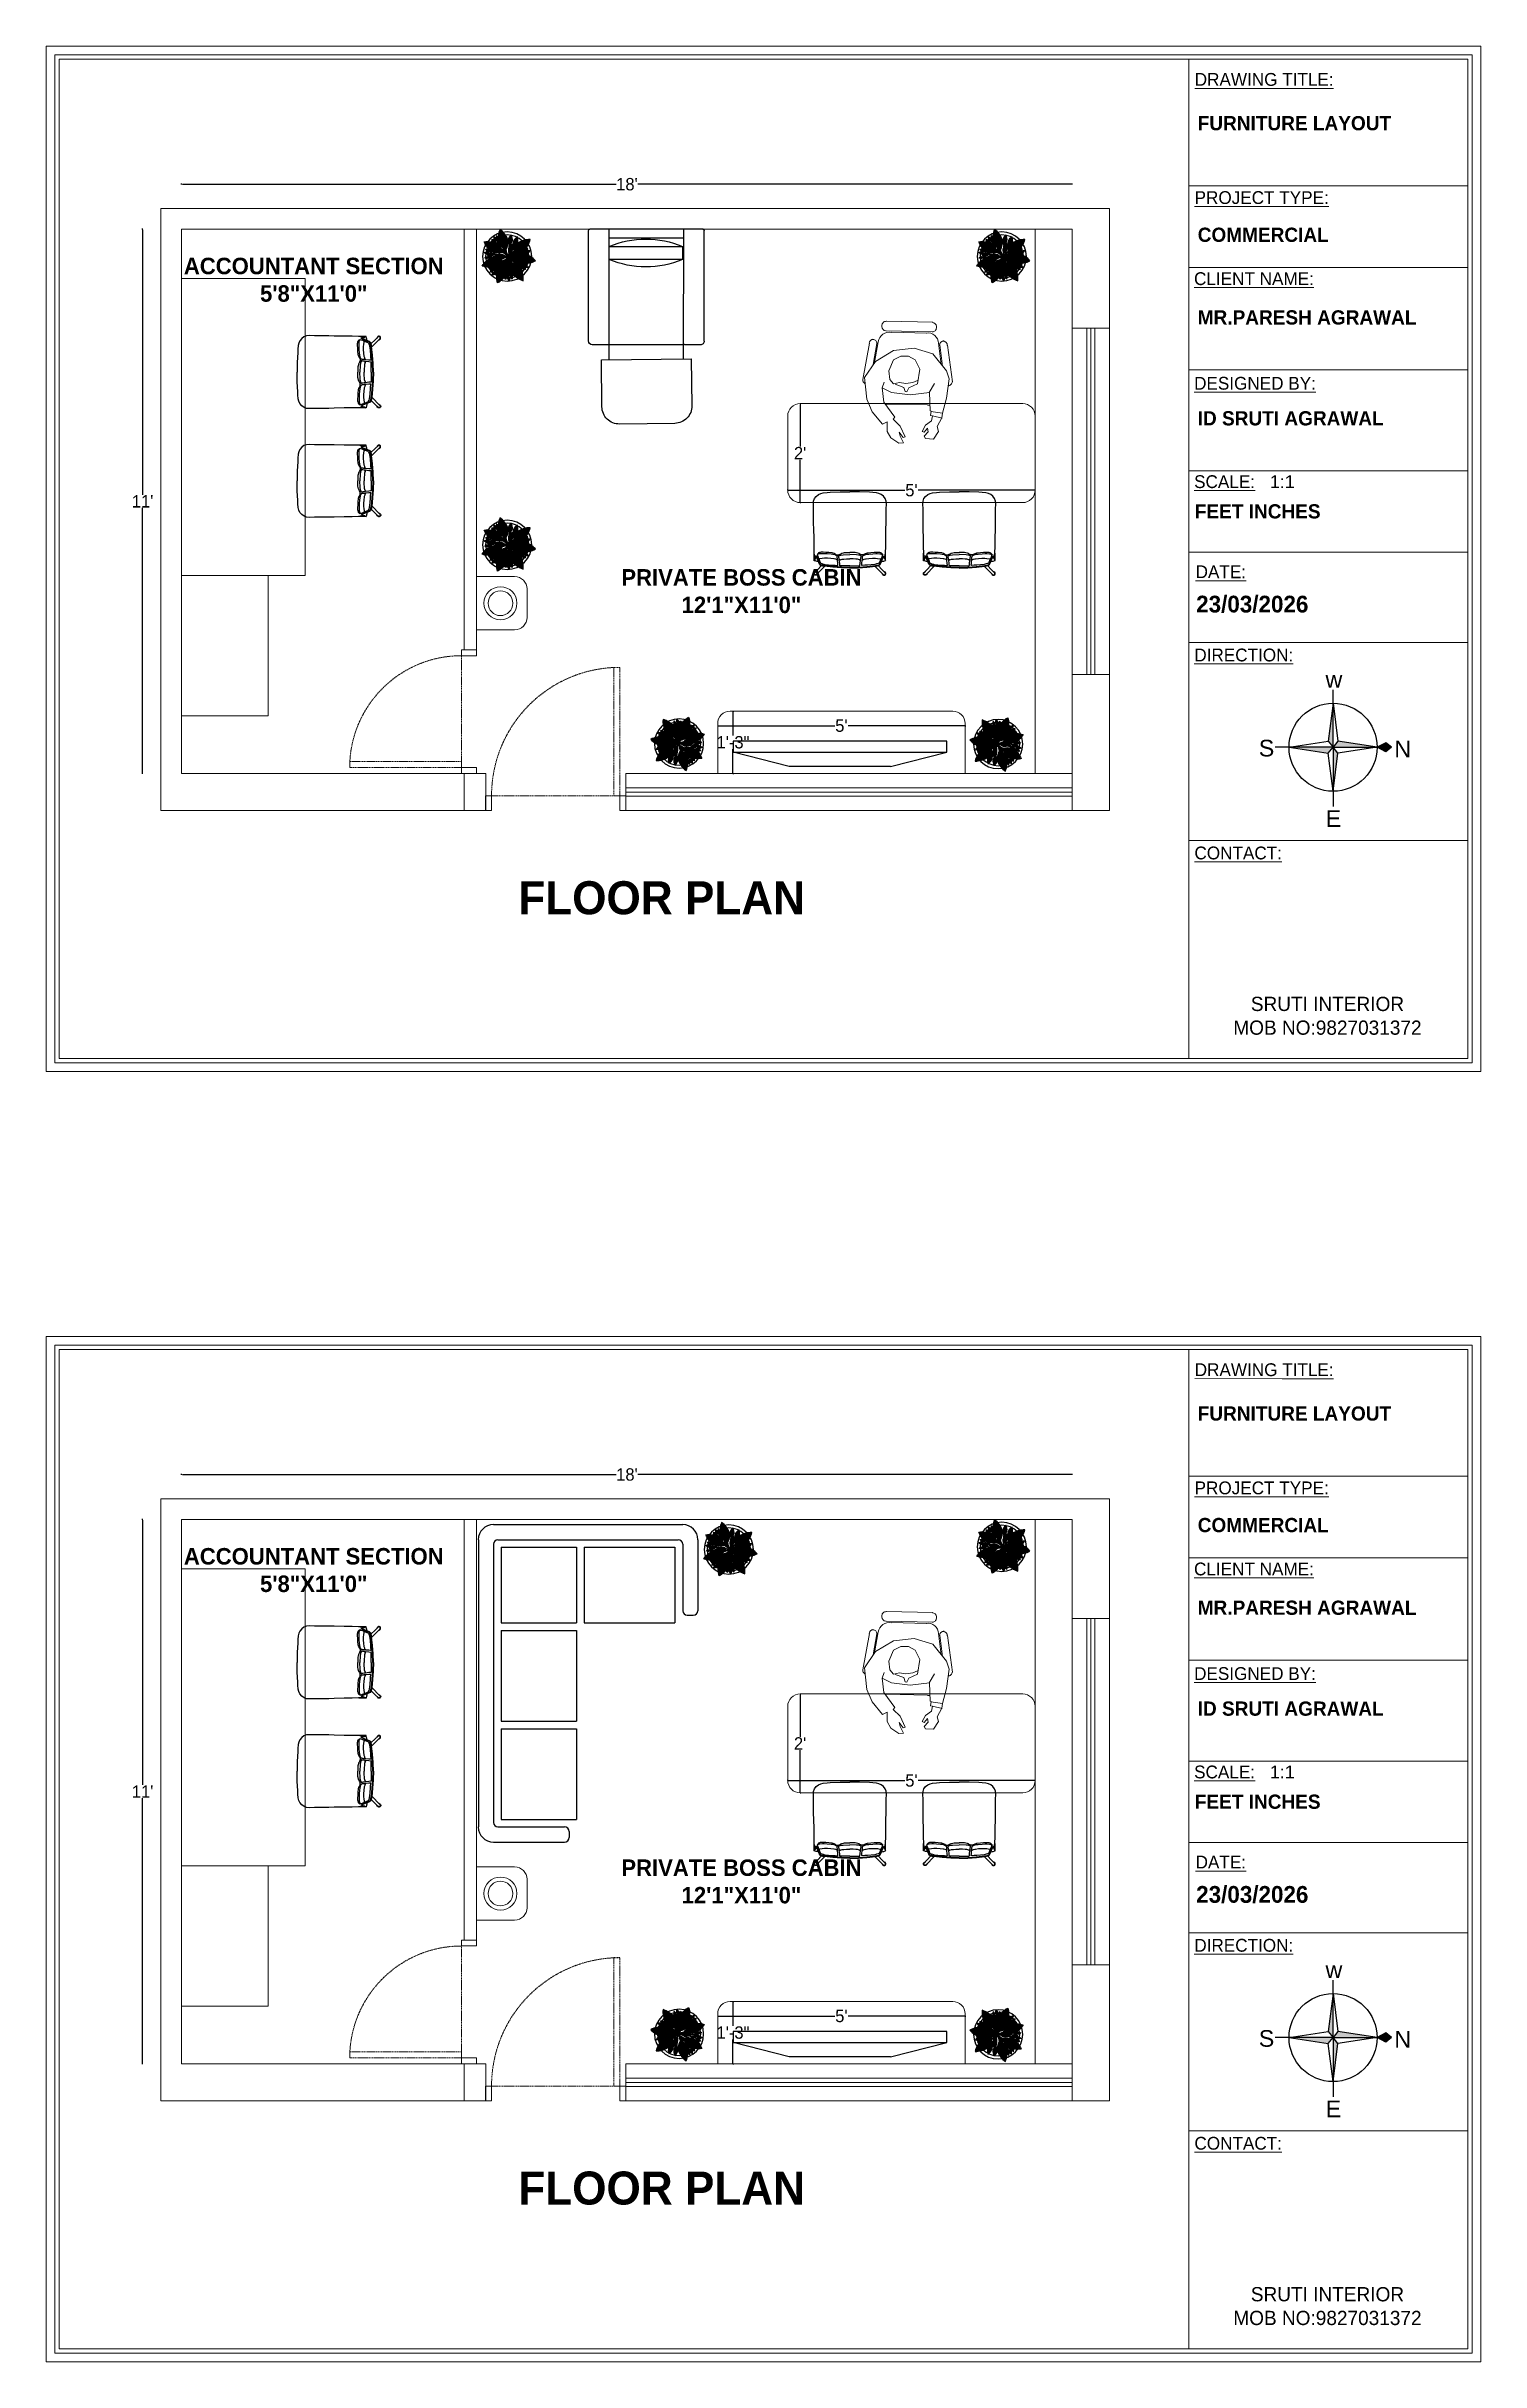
# Model space of a CAD drawing. Header units: inches. Extents: x 12792 to 19925, y -3298 to -817.
# Drawn here: x 17663 to 18011, y -2023 to -1462 of the extents above; entities that cross this region are included whole.
import ezdxf

# ---------------------------------------------------------------- set-up
doc = ezdxf.new("R2010")
doc.units = ezdxf.units.IN
doc.header["$MEASUREMENT"] = 0
for name, pattern in [('AUDIT_D_060311083008-3', [0]), ('DASHED2', [0.375, 0.25, -0.125]), ('HIDDEN', [0.375, 0.25, -0.125])]:
    doc.linetypes.add(name, pattern=pattern)
for name, color, linetype in [('A-DOOR', 251, 'AUDIT_D_060311083008-3'), ('A-Door-Frame', 1, 'Continuous'), ('A-Door-Swing', 8, 'HIDDEN'), ('ELE', 5, 'Continuous'), ('line_cad-block.com', 250, 'Continuous'), ('M40-KOLTUKSUNGERI', 136, 'Continuous'), ('MESA', 7, 'Continuous'), ('PDF11_PDF_CH', 7, 'Continuous'), ('TEFRIŞ', 11, 'Continuous')]:
    doc.layers.add(name, color=color, linetype=linetype)
doc.layers.add('FURNI', color=140, linetype='Continuous', lineweight=18)
doc.styles.add('HEMI', font='stylu.ttf')
doc.styles.add('regular', font='swissl.ttf')
doc.styles.get("Standard").update_dxf_attribs({"font": 'arial.ttf'})
doc.dimstyles.get("Standard").update_dxf_attribs({"dimtxt": 0.18, "dimasz": 0.18, "dimexe": 0.18, "dimexo": 0.0625, "dimgap": 0.09, "dimtad": 0, "dimtih": 1, "dimtoh": 1, "dimdec": 0, "dimzin": 0, "dimdsep": 46, "dimlunit": 4, "dimtxsty": 'Standard', "dimcen": 0.09, "dimadec": 0, "dimazin": 0, "dimtfac": 1, "dimtdec": 0, "dimtofl": 0, "dimtmove": 0, "dimatfit": 3, "dimfxl": 1, "dimtolj": 1, "dimtzin": 0, "dimarcsym": 0})

msp = doc.modelspace()

# ---------------------------------------------------------------- texts
at = {"lineweight": 5, "attachment_point": 1, "rotation": 359.9906}
for s, insert, char_height, width, style in [('{\\LDRAWING TITLE:}', (17941.41, -1468.42), 3.105, 34.573, 'HEMI'), ('{\\fStylus BT|b1|i0|c0|p34;FURNITURE LAYOUT}', (17942.13, -1478.86), 3.4501, 53.3363, 'HEMI'), ('{\\LPROJECT TYPE:}', (17941.38, -1497.08), 3.105, 32.616, 'HEMI'), ('{\\fStylus BT|b1|i0|c0|p34;COMMERCIAL}', (17942.13, -1505.92), 3.4501, 53.3363, 'HEMI'), ('{\\LCLIENT NAME:}', (17941.24, -1516.74), 3.105, 32.0822, 'HEMI'), ('{\\fStylus BT|b1|i0|c0|p34;MR.PARESH AGRAWAL}', (17942.13, -1525.96), 3.4501, 53.3363, 'HEMI'), ('{\\LDESIGNED BY:}', (17941.26, -1542.11), 3.105, 32.8011, 'HEMI'), ('{\\fStylus BT|b1|i0|c0|p34;ID SRUTI AGRAWAL}', (17942.13, -1550.43), 3.4501, 45.7594, 'HEMI'), ('{\\LSCALE:}', (17941.26, -1565.97), 3.105, 24.0174, 'HEMI'), ('1:1', (17959.63, -1565.97), 3.105, 12.3451, 'regular'), ('{\\fStylus BT|b1|i0|c0|p34;FEET INCHES}', (17941.43, -1572.99), 3.4501, 45.7594, 'HEMI'), ('{\\LDATE:}', (17941.62, -1587.82), 3.105, 24.0174, 'HEMI'), ('{\\fStylus BT|b1|i0|c0|p34;23/03/2026}', (17941.76, -1595.18), 4.0664, 31.4532, 'HEMI'), ('{\\LDIRECTION:}', (17941.31, -1608), 3.105, 24.0174, 'HEMI'), ('{\\LCONTACT:}', (17941.34, -1656.01), 3.105, 24.0174, 'HEMI'), ('\\pxqc;SRUTI INTERIOR\\PMOB NO:9827031372', (17944.35, -1692.44), 3.4501, 58.4969, 'HEMI'), ('{\\LDRAWING TITLE:}', (17941.41, -1781.32), 3.105, 34.573, 'HEMI'), ('{\\fStylus BT|b1|i0|c0|p34;FURNITURE LAYOUT}', (17942.13, -1791.76), 3.4501, 53.3363, 'HEMI'), ('{\\LPROJECT TYPE:}', (17941.38, -1809.98), 3.105, 32.616, 'HEMI'), ('{\\fStylus BT|b1|i0|c0|p34;COMMERCIAL}', (17942.13, -1818.82), 3.4501, 53.3363, 'HEMI'), ('{\\LCLIENT NAME:}', (17941.24, -1829.64), 3.105, 32.0822, 'HEMI'), ('{\\fStylus BT|b1|i0|c0|p34;MR.PARESH AGRAWAL}', (17942.13, -1838.86), 3.4501, 53.3363, 'HEMI'), ('{\\LDESIGNED BY:}', (17941.26, -1855.01), 3.105, 32.8011, 'HEMI'), ('{\\fStylus BT|b1|i0|c0|p34;ID SRUTI AGRAWAL}', (17942.13, -1863.33), 3.4501, 45.7594, 'HEMI'), ('{\\LSCALE:}', (17941.26, -1878.87), 3.105, 24.0174, 'HEMI'), ('1:1', (17959.63, -1878.87), 3.105, 12.3451, 'regular'), ('{\\fStylus BT|b1|i0|c0|p34;FEET INCHES}', (17941.43, -1885.9), 3.4501, 45.7594, 'HEMI'), ('{\\LDATE:}', (17941.62, -1900.72), 3.105, 24.0174, 'HEMI'), ('{\\fStylus BT|b1|i0|c0|p34;23/03/2026}', (17941.76, -1908.08), 4.0664, 31.4532, 'HEMI'), ('{\\LDIRECTION:}', (17941.31, -1920.9), 3.105, 24.0174, 'HEMI'), ('{\\LCONTACT:}', (17941.34, -1968.91), 3.105, 24.0174, 'HEMI'), ('\\pxqc;SRUTI INTERIOR\\PMOB NO:9827031372', (17944.35, -2005.34), 3.4501, 58.4969, 'HEMI')]:
    msp.add_mtext(s, dxfattribs=dict(at, insert=insert, char_height=char_height, width=width, style=style))
at = {"color": 240, "lineweight": 5, "true_color": 0xe90039, "style": 'HEMI'}
for s, insert, char_height, width, attachment_point, rotation in [('\\pxqc;{\\fStylus BT|b1|i0|c0|p34;ACCOUNTANT SECTION\\P5\'8"X11\'0"}', (17762.36, -1513.21), 4, 69.2136, 3, 0.0094), ('\\pxqc;{\\fStylus BT|b1|i0|c0|p34;PRIVATE BOSS CABIN\\P12\'1"X11\'0"}', (17866.09, -1588.73), 4, 69.2136, 3, 0.0094), ('{\\fStylus BT|b1|i0|c0|p34;FLOOR PLAN}', (17777.36, -1664.42), 8, 106.8964, 1, 359.9906), ('\\pxqc;{\\fStylus BT|b1|i0|c0|p34;ACCOUNTANT SECTION\\P5\'8"X11\'0"}', (17762.36, -1826.11), 4, 69.2136, 3, 0.0094), ('\\pxqc;{\\fStylus BT|b1|i0|c0|p34;PRIVATE BOSS CABIN\\P12\'1"X11\'0"}', (17866.09, -1901.63), 4, 69.2136, 3, 0.0094), ('{\\fStylus BT|b1|i0|c0|p34;FLOOR PLAN}', (17777.36, -1977.32), 8, 106.8964, 1, 359.9906)]:
    msp.add_mtext(s, dxfattribs=dict(at, insert=insert, char_height=char_height, width=width, attachment_point=attachment_point, rotation=rotation))
at = {"layer": 'ELE', "color": 18, "lineweight": 5, "true_color": 0x000000}
for s, p in [('w', (17973.13, -1617.51)), ('S', (17956.94, -1634.16)), ('E', (17973.16, -1651.26)), ('w', (17973.13, -1930.41)), ('S', (17956.94, -1947.06)), ('E', (17973.16, -1964.16))]:
    msp.add_text(s, height=4.04, dxfattribs=at).set_placement(p)
at = {"layer": 'ELE', "color": 240, "lineweight": 5, "true_color": 0xed1f24}
for p in [(17989.8, -1634.36), (17989.8, -1947.26)]:
    msp.add_text('N', height=4.04, dxfattribs=at).set_placement(p)

# ---------------------------------------------------------------- blocks, each defined once
blk = doc.blocks.new('yt')
at = {"ltscale": 7}
for p, q in [((3780.46, 271.64), (3783.91, 285.24)), ((3780.46, 247.03), (3783.91, 233.44))]:
    blk.add_line(p, q, dxfattribs=at)
blk.add_line((3780.46, 271.64), (3780.46, 247.03))
blk.add_lwpolyline([(3783.91, 233.44), (3783.91, 285.24), (3786.59, 285.24), (3786.59, 233.44)], close=True, dxfattribs=at)
blk = doc.blocks.new('wf')
at = {"layer": 'PDF11_PDF_CH', "lineweight": 5}
for points in [[(-7098.22, -1897.24), (-7098.22, -1897.58)], [(-7086.03, -1895.95), (-7097.27, -1896.23)], [(-7100.86, -1901.79), (-7102.04, -1910.67)], [(-7099.68, -1906.9), (-7099.01, -1901.73)], [(-7097.21, -1898.59), (-7085.97, -1898.31)], [(-7095.75, -1898.87), (-7087.27, -1898.64)], [(-7084.06, -1900.95), (-7083.16, -1906)], [(-7082.77, -1900.33), (-7082.94, -1900.39)], [(-7081.93, -1901.34), (-7080.35, -1910.11)], [(-7093.62, -1910.33), (-7092.49, -1910.84), (-7090.75, -1911.06), (-7089.23, -1910.84), (-7087.77, -1911.17), (-7086.87, -1910.11), (-7086.65, -1908.03), (-7087.77, -1905.33), (-7089.51, -1904.43), (-7091.42, -1904.49), (-7093.05, -1905.33), (-7094.18, -1907.63), (-7093.62, -1911.17), (-7091.48, -1912.13), (-7090.98, -1913.09), (-7090.58, -1913.03), (-7090.24, -1912.02), (-7088.17, -1911.23)], [(-7096.43, -1913.25), (-7097.72, -1911.12)], [(-7085.02, -1912.13), (-7085.52, -1910.78)], [(-7096.82, -1917.86), (-7099.63, -1918.31)], [(-7097.21, -1918.93), (-7099.57, -1919.49)], [(-7096.03, -1916.29), (-7086.03, -1916.06)]]:
    blk.add_lwpolyline(points, dxfattribs=at)
for points in [[(-7085.92, -1898.31, 0.414213), (-7084.96, -1897.3), (-7084.96, -1896.9)], [(-7098.95, -1901.8, 0.414213), (-7100.02, -1900.78), (-7099.85, -1900.78)], [(-7099.35, -1906.51), (-7098.67, -1901.34, -0.458817), (-7095.71, -1898.85)], [(-7082.83, -1906.51), (-7083.73, -1901.4, -0.414214), (-7082.78, -1900.39)], [(-7101.99, -1910.67, 0.414214), (-7100.98, -1911.62), (-7101.15, -1911.62)]]:
    blk.add_lwpolyline(points, format="xyb", dxfattribs=at)
blk.add_lwpolyline([(-7096.48, -1913.31), (-7091.82, -1913.87), (-7087.32, -1913.25), (-7085.02, -1912.13), (-7085.41, -1915.61), (-7088.11, -1919.27), (-7087.66, -1919.72), (-7089.4, -1921.4), (-7090.58, -1923.99), (-7090.08, -1924.16), (-7089.12, -1922.92), (-7089.35, -1923.87), (-7090.19, -1925.45), (-7089.06, -1925.56), (-7087.15, -1924.27), (-7086.25, -1922.69), (-7086.2, -1920.39), (-7085.07, -1920.95), (-7082.6, -1917.92), (-7081.31, -1914.88), (-7080.75, -1909.66), (-7083.39, -1905.72), (-7087.77, -1903.08), (-7092.77, -1902.52), (-7097.27, -1903.93), (-7100.58, -1908.03), (-7101.26, -1909.99), (-7100.64, -1914.66), (-7099.68, -1918.25), (-7099.52, -1919.43), (-7098.34, -1921.51), (-7098.67, -1922.69), (-7097.44, -1924.55), (-7095.53, -1924.44), (-7095.19, -1923.87), (-7096.14, -1922.81), (-7095.98, -1921.96), (-7095.19, -1922.92), (-7094.74, -1922.69), (-7095.53, -1921.18), (-7096.99, -1920.17), (-7097.21, -1918.93), (-7096.71, -1918.87), (-7096.88, -1917.81), (-7096.65, -1917.75)], close=True, dxfattribs=at)
for centre, radius, start, end in [((-7097.18, -1897.27), 0.983, 90.3735, 180.3735), ((-7097.18, -1897.6), 0.983, 180.9887, 270.9888), ((-7085.95, -1896.99), 0.983, 1.8072, 91.8073), ((-7099.83, -1901.82), 0.983, 91.192, 181.192), ((-7086.68, -1901.26), 2.61, 5.8667, 102.464), ((-7082.86, -1901.37), 0.983, 1.604, 91.604), ((-7101.12, -1910.47), 1.15, 271.0278, 275.4764), ((-7081.28, -1910.19), 0.983, 295.8673, 1.5711), ((-7096.12, -1912.33), 4.02, 263.3806, 271.247), ((-7086.11, -1912.1), 4.02, 271.5931, 275.6031)]:
    blk.add_arc(centre, radius, start, end, dxfattribs=at)
blk = doc.blocks.new('LEADCHAIR Executive 2014')
at = {"layer": 'line_cad-block.com', "color": 252, "true_color": 0x939598}
for points in [[(-239, 254), (-241, 256), (-243, 261), (-246, 264), (-249, 267), (-253, 268), (-257, 268), (-260, 267), (-264, 264), (-266, 261), (-267, 257), (-267, 253), (-266, 250), (-264, 246), (-260, 244), (-254, 240)], [(-186, 201), (-248, 262), (-251, 265), (-253, 265), (-256, 265), (-259, 265), (-262, 262), (-264, 260), (-265, 257), (-264, 254), (-264, 251), (-262, 249), (-241, 227), (-211, 196)], [(0, 214), (-64, 213), (-127, 208), (-190, 201), (-202, 199), (-211, 196), (-219, 194), (-223, 191), (-227, 184), (-247, 135), (-249, 131), (-251, 130), (-253, 131), (-255, 136), (-259, 147), (-262, 153), (-265, 159)], [(0, 210), (-63, 207), (-126, 203), (-190, 196), (-196, 195), (-204, 193), (-210, 192), (-216, 190), (-220, 188), (-223, 184), (-226, 176), (-245, 133), (-251, 124), (-253, 125), (-263, 146)], [(-92, 195), (-90, 194), (-89, 192), (-90, 180), (-92, 155), (-99, 151), (-106, 149), (-116, 146), (-120, 145), (-142, 142), (-168, 141), (-190, 141), (-206, 142), (-224, 145), (-230, 146), (-230, 147), (-228, 153), (-221, 173), (-219, 176), (-217, 178), (-210, 181), (-199, 184), (-193, 185), (-186, 187), (-130, 192), (-111, 193), (-92, 195)], [(0, 198), (-74, 197), (-74, 195), (-75, 193), (-76, 181), (-79, 156), (-78, 155), (-76, 154), (-71, 152), (-57, 148), (-44, 147), (-25, 146), (0, 146)], [(0, 214), (64, 213), (127, 208), (190, 201), (202, 199), (211, 196), (219, 194), (223, 191), (227, 184), (247, 135), (249, 131), (251, 130), (253, 131), (255, 136), (259, 147), (262, 153), (265, 159)], [(0, 210), (63, 207), (126, 203), (190, 196), (196, 195), (204, 193), (210, 192), (216, 190), (220, 188), (223, 184), (226, 176), (245, 133), (251, 124), (253, 125), (263, 146)], [(0, 198), (74, 197), (74, 195), (75, 193), (76, 181), (79, 156), (78, 155), (76, 154), (71, 152), (57, 148), (44, 147), (25, 146), (0, 146)], [(92, 195), (90, 194), (89, 192), (90, 180), (92, 155), (99, 151), (106, 149), (116, 146), (120, 145), (142, 142), (168, 141), (190, 141), (206, 142), (224, 145), (230, 146), (230, 147), (228, 153), (221, 173), (219, 176), (217, 178), (210, 181), (199, 184), (193, 185), (186, 187), (130, 192), (111, 193), (92, 195)], [(186, 201), (248, 262), (251, 265), (253, 265), (256, 265), (259, 265), (262, 262), (264, 260), (265, 257), (264, 254), (264, 251), (262, 249), (241, 227), (211, 196)], [(239, 254), (241, 256), (243, 261), (246, 264), (249, 267), (253, 268), (257, 268), (260, 267), (264, 264), (266, 261), (267, 257), (267, 253), (266, 250), (264, 246), (260, 244), (254, 240)], [(-256, 130), (-260, 128), (-262, 121), (-263, 116), (-265, 102), (-267, 55), (-267, -5), (-269, -78), (-270, -119), (-270, -168), (-270, -225), (-272, -265), (-270, -285), (-263, -303), (-251, -320), (-234, -334), (-217, -342), (-199, -346), (-170, -348), (-146, -350), (-73, -353), (0, -354)], [(-265, 159), (-265, 159), (-266, 159), (-266, 150), (-266, 142), (-266, 139), (-266, 104)], [(-263, 146), (-264, 146), (-264, 146), (-265, 145), (-265, 144), (-266, 131)], [(-234, 166), (-245, 164), (-252, 163), (-265, 159)], [(-98, 152), (-96, 152), (-93, 152), (-92, 152), (-93, 147), (-93, 143), (-94, 138), (-94, 134), (-95, 129), (-96, 124), (-96, 123), (-102, 120), (-107, 118), (-111, 116), (-128, 112), (-140, 110), (-170, 108), (-192, 107), (-204, 107), (-224, 108), (-229, 109), (-241, 113), (-244, 114), (-241, 121), (-237, 132), (-233, 142), (-232, 146), (-229, 151)], [(-96, 123), (-99, 119), (-107, 112), (-117, 105), (-131, 101), (-157, 98), (-180, 97), (-198, 95), (-214, 95), (-221, 97), (-227, 99), (-233, 101), (-237, 105), (-240, 108), (-242, 112), (-243, 113)], [(-102, 115), (-89, 115)], [(-89, 115), (-86, 115), (-81, 114), (-73, 111)], [(-71, 153), (-76, 153), (-79, 152), (-80, 152), (-80, 149), (-81, 144), (-82, 136), (-83, 130), (-84, 124), (-67, 117), (-50, 115), (0, 113)], [(-84, 124), (-73, 110), (-68, 107), (-60, 103), (-48, 100), (-39, 99), (-34, 98), (0, 98)], [(71, 153), (76, 153), (79, 152), (80, 152), (80, 149), (81, 144), (82, 136), (83, 130), (84, 124), (67, 117), (50, 115), (0, 113)], [(256, 130), (260, 128), (262, 121), (263, 116), (265, 102), (267, 55), (267, -5), (269, -78), (270, -119), (270, -168), (270, -225), (272, -265), (270, -285), (263, -303), (251, -320), (234, -334), (217, -342), (199, -346), (170, -348), (146, -350), (73, -353), (0, -354)], [(84, 124), (73, 110), (68, 107), (60, 103), (48, 100), (39, 99), (34, 98), (0, 98)], [(89, 115), (86, 115), (81, 114), (73, 111)], [(102, 115), (89, 115)], [(98, 152), (96, 152), (93, 152), (92, 152), (93, 147), (93, 143), (94, 138), (94, 134), (95, 129), (96, 124), (96, 123), (102, 120), (107, 118), (111, 116), (128, 112), (140, 110), (170, 108), (192, 107), (204, 107), (224, 108), (229, 109), (241, 113), (244, 114), (241, 121), (237, 132), (233, 142), (232, 146), (229, 151)], [(96, 123), (99, 119), (107, 112), (117, 105), (131, 101), (157, 98), (180, 97), (198, 95), (214, 95), (221, 97), (227, 99), (233, 101), (237, 105), (240, 108), (242, 112), (243, 113)], [(234, 166), (245, 164), (252, 163), (265, 159)], [(263, 146), (264, 146), (264, 146), (265, 145), (265, 144), (266, 131)], [(265, 159), (265, 159), (266, 159), (266, 150), (266, 142), (266, 139), (266, 104)]]:
    blk.add_lwpolyline(points, dxfattribs=at)
blk = doc.blocks.new('folha Ant')
at = {"layer": 'MESA', "ltscale": 0.8}
h = blk.add_hatch(color=35, dxfattribs=at)
h.dxf.hatch_style = 1
h.set_gradient(color1=(179, 116, 77), color2=(114, 74, 49), one_color=1, tint=0.32, name='CURVED')
h.paths.add_polyline_path([(0.05, 0), (0.049, 0.006, 0.033108), (0, 0, 0.809082), (0.002, -0.006, -0.032777)])
h.paths.add_polyline_path([(0.097, 0.005, 0.033108), (0.049, 0.006), (0.05, 0, -0.032777), (0.098, -0.001), (0.095, 0.003)])
h = blk.add_hatch(color=85, dxfattribs=at)
h.dxf.hatch_style = 1
h.set_gradient(color1=(103, 159, 96), color2=(52, 80, 48), one_color=1, tint=0.25)
h.paths.add_polyline_path([(0.353, 0.007, -0.09675), (0.099, 0.007, 0.007527), (0.095, 0.003, 0.014292), (0.102, -0.005, 0.086654)])
h = blk.add_hatch(color=85, dxfattribs=at)
h.dxf.hatch_style = 1
h.set_gradient(color1=(103, 159, 96), color2=(179, 207, 175), one_color=1, tint=0.75, name='INVCURVED')
h.paths.add_polyline_path([(0.227, 0.068, 0.199512), (0.099, 0.007, 0.09675), (0.353, 0.007, -0.086654), (0.102, -0.005, 0.192489), (0.227, -0.062, 0.158608), (0.395, 0.003, 0.158608)])
blk.add_lwpolyline([(0.098, -0.001), (0.095, 0.003), (0.097, 0.005, 0.066288), (0, 0, 0.809082), (0.002, -0.006, -0.065625)], format="xyb", close=True, dxfattribs=at)
for centre, radius, start, end in [((0.236, -0.116), 0.184, 92.9121, 139.7695), ((0.236, 0.122), 0.184, 220.2305, 267.0879), ((0.224, 0.658), 0.664, 259.119, 281.2235), ((0.191, 0.72), 0.731, 263.0097, 282.8199), ((0.114, 0.119), 0.119, 277.6411, 318.482), ((0.151, 0.101), 0.113, 290.5634, 330.4539), ((0.211, -0.224), 0.292, 50.9055, 86.9554), ((0.211, 0.229), 0.292, 273.0446, 309.0945), ((0.212, 0.088), 0.0955, 283.0013, 333.1911), ((0.113, -0.124), 0.121, 41.7528, 70.1061), ((0.185, -0.082), 0.0727, 27.7376, 79.2347), ((0.238, -0.1), 0.0902, 48.8027, 88.011)]:
    blk.add_arc(centre, radius, start, end, dxfattribs=at)
blk = doc.blocks.new('arvore L')
at = {"layer": 'MESA', "ltscale": 0.8}
for radius in [0.35, 0.308]:
    blk.add_circle((-0.017, -0.012), radius, dxfattribs=at)
at = {"layer": 'MESA'}
for p, rotation in [((-0.004, -0.003), 111.8634939329908), ((-0.002, -0.012), 159.7023978146412), ((-0.002, -0.022), 210.0932896211622)]:
    blk.add_blockref('folha Ant', p, dxfattribs=dict(at, rotation=rotation))
at = {"layer": 'MESA', "xscale": -1}
for p, rotation in [((-0.004, 0.001), 237.4553048776787), ((-0.007, -0.019), 73.74235818062448), ((-0.004, -0.015), 143.2116612097536), ((-0.005, -0.016), 189.5771815307885)]:
    blk.add_blockref('folha Ant', p, dxfattribs=dict(at, rotation=rotation))
at = {"layer": 'MESA'}
for p, xscale, yscale, zscale, rotation in [((-0.011, 0.246), -0.2372171158460138, 0.2372171158460219, 0.2372171158460402, 254.6707272962989), ((-0.244, -0.003), 0.2372171158460885, 0.2372171158460885, 0.2372171158460885, 173.1881796188063), ((-0.141, 0.103), -0.3672988726103232, 0.3672988726103199, 0.3672988726103326, 340.1667721222815), ((-0.189, 0.145), 0.2372171158460308, 0.2372171158460308, 0.2372171158460308, 134.9461414081513), ((-0.165, 0.186), 0.2372171158460308, 0.2372171158460308, 0.2372171158460308, 134.9461414081513), ((-0.114, 0.085), -0.3672988726103342, 0.3672988726103199, 0.3672988726103326, 310.6576809262878), ((-0.006, -0.016), 0.4722192998870134, 0.4722192998870134, 0.4722192998870134, 181.8145453364702), ((-0.144, 0.161), -0.2372171158460326, 0.2372171158460219, 0.2372171158460402, 288.8725787810177), ((-0.009, -0.003), 0.4722192998870449, 0.4722192998870449, 0.4722192998870449, 127.7597565182155), ((-0.023, 0.221), 0.2372171158460145, 0.2372171158460145, 0.2372171158460145, 100.7442899234288), ((-0.007, -0.003), 0.4722192998870434, 0.4722192998870434, 0.4722192998870434, 78.95918777814884), ((-0.013, 0.129), 0.367298872610303, 0.367298872610303, 0.367298872610303, 78.9591877781593), ((-0.021, -0.021), -0.3672988726102771, 0.3672988726103199, 0.3672988726103326, 210.4934664427891), ((-0.024, 0.011), 0.3672988726102808, 0.3672988726102808, 0.3672988726102808, 341.2516722292817), ((0.005, 0.158), 0.3672988726102984, 0.3672988726102984, 0.3672988726102984, 49.45009658216959), ((0.028, 0.219), -0.2372171158460138, 0.2372171158460219, 0.2372171158460402, 254.6707272962989), ((0.047, 0.041), 0.2372171158460773, 0.2372171158460773, 0.2372171158460773, 34.78192692463861), ((0.081, 0.012), 0.2372171158460773, 0.2372171158460773, 0.2372171158460773, 34.78192692463861), ((0.082, -0.001), -0.2372171158460231, 0.2372171158460219, 0.2372171158460402, 156.9632117474216), ((0.097, 0.052), -0.3672988726102771, 0.3672988726103199, 0.3672988726103326, 210.4934664427891), ((0.119, 0.078), -0.3672988726103297, 0.3672988726103199, 0.3672988726103326, 240.0025576387842), ((0.168, 0.119), 0.2372171158460773, 0.2372171158460773, 0.2372171158460773, 34.78192692463861), ((0.187, 0.073), -0.237217115846069, 0.2372171158460219, 0.2372171158460402, 188.7083642975025), ((0.206, 0.092), 0.2372171158460773, 0.2372171158460773, 0.2372171158460773, 34.78192692463861), ((-0.251, -0.051), 0.2372171158460153, 0.2372171158460153, 0.2372171158460153, 190.4360105724469), ((-0.241, -0.068), 0.237217115846034, 0.237217115846034, 0.237217115846034, 209.7732768087272), ((-0.205, -0.016), 0.2372171158460153, 0.2372171158460153, 0.2372171158460153, 190.4360105724469), ((-0.164, -0.041), 0.2372171158460153, 0.2372171158460153, 0.2372171158460153, 190.4360105724469), ((-0.162, -0.2), -0.2372171158460624, 0.2372171158460219, 0.2372171158460402, 32.34306761306672), ((-0.151, -0.216), -0.2372171158460388, 0.2372171158460219, 0.2372171158460402, 51.68033384933957), ((-0.135, -0.221), -0.2372171158460438, 0.2372171158460219, 0.2372171158460402, 68.92816480300668), ((-0.102, -0.144), -0.2372171158460388, 0.2372171158460219, 0.2372171158460402, 51.68033384933957), ((-0.024, -0.042), -0.2372171158460388, 0.2372171158460219, 0.2372171158460402, 51.68033384933957), ((-0.005, -0.017), -0.4722192998870682, 0.4722192998870582, 0.4722192998870366, 110.7618316866297), ((0.008, -0.136), -0.4722192998870255, 0.4722192998870582, 0.4722192998870366, 100.6603657106226), ((0.064, -0.118), -0.4722192998870682, 0.4722192998870582, 0.4722192998870366, 110.7618316866297), ((0.055, -0.037), -0.2372171158460231, 0.2372171158460219, 0.2372171158460402, 156.9632117474216), ((0.106, -0.037), 0.3672988726102808, 0.3672988726102808, 0.3672988726102808, 341.2516722292817), ((0.133, -0.058), 0.3672988726103005, 0.3672988726103005, 0.3672988726103005, 311.7425810332929), ((0.189, -0.089), -0.2372171158460231, 0.2372171158460219, 0.2372171158460402, 156.9632117474216), ((0.198, -0.039), 0.2372171158460078, 0.2372171158460078, 0.2372171158460078, 3.036774374557309), ((0.221, -0.054), -0.2372171158460231, 0.2372171158460219, 0.2372171158460402, 156.9632117474216)]:
    blk.add_blockref('folha Ant', p, dxfattribs=dict(at, xscale=xscale, yscale=yscale, zscale=zscale, rotation=rotation))
blk = doc.blocks.new('*D32')
at = {"color": 0, "lineweight": -2, "transparency": 16777216}
for p, q in [((17845.71, -1548.6), (17845.89, -1548.6)), ((17845.71, -1572.6), (17845.89, -1572.6))]:
    blk.add_line(p, q, dxfattribs=at)
at = {"color": 5, "lineweight": -2, "transparency": 16777216}
for p, q in [((17845.71, -1548.78), (17845.71, -1558.98)), ((17845.71, -1572.42), (17845.71, -1562.22))]:
    blk.add_line(p, q, dxfattribs=at)
at = {"color": 5, "transparency": 16777216}
for points in [[(17845.68, -1548.78), (17845.74, -1548.78), (17845.71, -1548.6)], [(17845.68, -1572.42), (17845.74, -1572.42), (17845.71, -1572.6)]]:
    blk.add_solid(points, dxfattribs=at)
at = {"layer": 'Defpoints', "color": 0, "transparency": 16777216}
for p in [(17845.71, -1548.6), (17845.71, -1572.6), (17845.71, -1572.6)]:
    blk.add_point(p, dxfattribs=at)
at = {"color": 5, "lineweight": 5, "transparency": 16777216, "insert": (17845.71, -1560.6), "char_height": 3, "attachment_point": 5, "style": 'HEMI'}
blk.add_mtext("\\A1;2'", dxfattribs=at)
blk = doc.blocks.new('*D33')
at = {"color": 0, "lineweight": -2, "transparency": 16777216}
for p, q in [((17842.71, -1569.6), (17842.71, -1569.42)), ((17902.71, -1569.6), (17902.71, -1569.42))]:
    blk.add_line(p, q, dxfattribs=at)
at = {"color": 5, "lineweight": -2, "transparency": 16777216}
for p, q in [((17842.89, -1569.6), (17871.11, -1569.6)), ((17902.53, -1569.6), (17874.31, -1569.6))]:
    blk.add_line(p, q, dxfattribs=at)
at = {"color": 5, "transparency": 16777216}
for points in [[(17842.89, -1569.57), (17842.89, -1569.63), (17842.71, -1569.6)], [(17902.53, -1569.57), (17902.53, -1569.63), (17902.71, -1569.6)]]:
    blk.add_solid(points, dxfattribs=at)
at = {"layer": 'Defpoints', "color": 0, "transparency": 16777216}
for p in [(17842.71, -1569.6), (17902.71, -1569.6), (17902.71, -1569.6)]:
    blk.add_point(p, dxfattribs=at)
at = {"color": 5, "lineweight": 5, "transparency": 16777216, "insert": (17872.71, -1569.6), "char_height": 3, "attachment_point": 5, "style": 'HEMI'}
blk.add_mtext("\\A1;5'", dxfattribs=at)
blk = doc.blocks.new('*D34')
at = {"color": 0, "lineweight": -2, "transparency": 16777216}
for p, q in [((17829.39, -1623.17), (17829.61, -1623.17)), ((17829.39, -1638.29), (17829.61, -1638.29))]:
    blk.add_line(p, q, dxfattribs=at)
at = {"color": 5, "lineweight": -2, "transparency": 16777216}
for p, q in [((17829.43, -1623.35), (17829.43, -1629.08)), ((17829.43, -1638.11), (17829.43, -1632.37))]:
    blk.add_line(p, q, dxfattribs=at)
at = {"color": 5, "transparency": 16777216}
for points in [[(17829.4, -1623.35), (17829.46, -1623.35), (17829.43, -1623.17)], [(17829.4, -1638.11), (17829.46, -1638.11), (17829.43, -1638.29)]]:
    blk.add_solid(points, dxfattribs=at)
at = {"layer": 'Defpoints', "color": 0, "transparency": 16777216}
for p in [(17828.72, -1623.17), (17828.72, -1638.29), (17829.43, -1638.29)]:
    blk.add_point(p, dxfattribs=at)
at = {"color": 5, "lineweight": 5, "transparency": 16777216, "insert": (17829.43, -1630.73), "char_height": 3, "attachment_point": 5, "style": 'HEMI'}
blk.add_mtext('\\A1;1\'-3"', dxfattribs=at)
blk = doc.blocks.new('*D35')
at = {"color": 0, "lineweight": -2, "transparency": 16777216}
for p, q in [((17825.72, -1626.67), (17825.72, -1626.89)), ((17885.72, -1626.67), (17885.72, -1626.89))]:
    blk.add_line(p, q, dxfattribs=at)
at = {"color": 5, "lineweight": -2, "transparency": 16777216}
for p, q in [((17825.9, -1626.71), (17854.12, -1626.71)), ((17885.54, -1626.71), (17857.33, -1626.71))]:
    blk.add_line(p, q, dxfattribs=at)
at = {"color": 5, "transparency": 16777216}
for points in [[(17825.9, -1626.68), (17825.9, -1626.74), (17825.72, -1626.71)], [(17885.54, -1626.68), (17885.54, -1626.74), (17885.72, -1626.71)]]:
    blk.add_solid(points, dxfattribs=at)
at = {"layer": 'Defpoints', "color": 0, "transparency": 16777216}
for p in [(17825.72, -1626.17), (17885.72, -1626.17), (17885.72, -1626.71)]:
    blk.add_point(p, dxfattribs=at)
at = {"color": 5, "lineweight": 5, "transparency": 16777216, "insert": (17855.72, -1626.71), "char_height": 3, "attachment_point": 5, "style": 'HEMI'}
blk.add_mtext("\\A1;5'", dxfattribs=at)
blk = doc.blocks.new('E4TET')
at = {"layer": 'ELE', "true_color": 0x000000}
h = blk.add_hatch(color=18, dxfattribs=at)
h.paths.add_polyline_path([(18095.05, -2296.16), (18093.61, -2295), (18093.61, -2305.67)])
h.paths.add_polyline_path([(18104.28, -2295), (18095.05, -2293.83), (18093.61, -2295)])
h.paths.add_polyline_path([(18093.61, -2284.33), (18092.16, -2293.83), (18093.61, -2295)])
h.paths.add_polyline_path([(18092.16, -2296.16), (18093.61, -2295), (18082.94, -2295)])
at = {"layer": 'ELE', "true_color": 0xed1f24}
h = blk.add_hatch(color=240, dxfattribs=at)
h.paths.add_polyline_path([(18093.61, -2280.82), (18092.5, -2282.19), (18093.61, -2284.33)])
h.paths.add_polyline_path([(18093.61, -2284.33), (18094.71, -2282.19), (18093.61, -2280.82)])
at = {"layer": 'ELE', "color": 18, "true_color": 0x000000}
for p, q in [((18093.61, -2284.33), (18092.16, -2293.83)), ((18093.61, -2295), (18093.61, -2284.33)), ((18093.61, -2284.33), (18095.05, -2293.83)), ((18082.94, -2295), (18079.71, -2295)), ((18082.94, -2295), (18079.71, -2295)), ((18082.94, -2295), (18092.16, -2293.83)), ((18093.61, -2295), (18082.94, -2295)), ((18082.94, -2295), (18092.16, -2296.16)), ((18092.16, -2293.83), (18093.61, -2295)), ((18092.16, -2296.16), (18093.61, -2295)), ((18093.61, -2305.67), (18092.16, -2296.16)), ((18095.05, -2293.83), (18093.61, -2295)), ((18093.61, -2295), (18093.61, -2305.67)), ((18095.05, -2296.16), (18093.61, -2295)), ((18093.61, -2295), (18104.28, -2295)), ((18093.61, -2305.67), (18095.05, -2296.16)), ((18104.28, -2295), (18095.05, -2293.83)), ((18104.28, -2295), (18095.05, -2296.16)), ((18104.28, -2295), (18108.01, -2295)), ((18104.28, -2295), (18108.01, -2295)), ((18093.61, -2305.67), (18093.61, -2309.08))]:
    blk.add_line(p, q, dxfattribs=at)
at = {"layer": 'ELE', "color": 240, "true_color": 0xed1f24}
for p, q in [((18093.61, -2280.82), (18092.5, -2282.19)), ((18092.5, -2282.19), (18093.61, -2284.33)), ((18093.61, -2280.82), (18094.71, -2282.19)), ((18093.61, -2284.33), (18093.61, -2280.82)), ((18094.71, -2282.19), (18093.61, -2284.33))]:
    blk.add_line(p, q, dxfattribs=at)
at = {"layer": 'ELE', "color": 18, "true_color": 0x000000}
blk.add_circle((18093.61, -2295), 10.67, dxfattribs=at)
blk = doc.blocks.new('*D36')
at = {"color": 0, "lineweight": -2, "transparency": 16777216}
for p, q in [((17686.29, -1506.29), (17686.07, -1506.29)), ((17686.29, -1638.29), (17686.07, -1638.29))]:
    blk.add_line(p, q, dxfattribs=at)
at = {"color": 5, "lineweight": -2, "transparency": 16777216}
for p, q in [((17686.25, -1506.47), (17686.25, -1570.68)), ((17686.25, -1638.11), (17686.25, -1573.89))]:
    blk.add_line(p, q, dxfattribs=at)
at = {"color": 5, "transparency": 16777216}
for points in [[(17686.22, -1506.47), (17686.28, -1506.47), (17686.25, -1506.29)], [(17686.22, -1638.11), (17686.28, -1638.11), (17686.25, -1638.29)]]:
    blk.add_solid(points, dxfattribs=at)
at = {"layer": 'Defpoints', "color": 0, "transparency": 16777216}
for p in [(17695.71, -1506.29), (17686.25, -1638.29), (17695.71, -1638.29)]:
    blk.add_point(p, dxfattribs=at)
at = {"color": 5, "lineweight": 5, "transparency": 16777216, "insert": (17686.25, -1572.29), "char_height": 3, "attachment_point": 5, "style": 'HEMI'}
blk.add_mtext("\\A1;11'", dxfattribs=at)
blk = doc.blocks.new('*D37')
at = {"color": 0, "lineweight": -2, "transparency": 16777216}
for p, q in [((17695.71, -1495.44), (17695.71, -1495.22)), ((17911.71, -1495.44), (17911.71, -1495.22))]:
    blk.add_line(p, q, dxfattribs=at)
at = {"color": 5, "lineweight": -2, "transparency": 16777216}
for p, q in [((17695.89, -1495.4), (17801.09, -1495.4)), ((17911.53, -1495.4), (17806.33, -1495.4))]:
    blk.add_line(p, q, dxfattribs=at)
at = {"color": 5, "transparency": 16777216}
for points in [[(17695.89, -1495.37), (17695.89, -1495.43), (17695.71, -1495.4)], [(17911.53, -1495.37), (17911.53, -1495.43), (17911.71, -1495.4)]]:
    blk.add_solid(points, dxfattribs=at)
at = {"layer": 'Defpoints', "color": 0, "transparency": 16777216}
for p in [(17911.71, -1495.4), (17695.71, -1506.29), (17911.71, -1506.29)]:
    blk.add_point(p, dxfattribs=at)
at = {"color": 5, "lineweight": 5, "transparency": 16777216, "insert": (17803.71, -1495.4), "char_height": 3, "attachment_point": 5, "style": 'HEMI'}
blk.add_mtext("\\A1;18'", dxfattribs=at)
blk = doc.blocks.new('126')
at = {"layer": 'TEFRIŞ', "color": 18, "true_color": 0x000000}
for p, q in [((11307.4, 90155.9), (11390.6, 90177.8)), ((11391.8, 90177.1), (11414.2, 90092)), ((11298, 90136.9), (11395.6, 90162.6)), ((11305.3, 90152.2), (11308.3, 90140.6)), ((11388.9, 90160.8), (11403.6, 90104.7)), ((11308.6, 90139.7), (11323.6, 90082.6)), ((11312.1, 90080.6), (11410.4, 90106.5)), ((11324.3, 90083.8), (11410.4, 90106.5)), ((11323.6, 90082.6), (11326.7, 90071)), ((11330.3, 90068.9), (11413.5, 90090.8))]:
    blk.add_line(p, q, dxfattribs=at)
blk.add_lwpolyline([(11373.1, 90155.6), (11387.6, 90100.5), (11397.3, 90103.1), (11382.8, 90158.1)], close=True, dxfattribs=at)
blk.add_lwpolyline([(11251.3, 90117.5), (11261.7, 90075.8, 0.414214), (11278.1, 90066), (11313.5, 90074.8), (11296.6, 90142.7), (11261.2, 90133.9, 0.414214)], format="xyb", close=True, dxfattribs=at)
for centre, radius, start, end in [((11390.8, 90176.8), 1, 14.7529, 104.7529), ((11308.2, 90153), 3, 104.7529, 194.7529), ((11445, 90145.1), 72.7, 171.6719, 217.8339), ((11325.4, 90113.6), 72.7, 351.6719, 37.8339), ((11309.3, 90140.9), 1, 194.7529, 284.7529), ((11413.2, 90091.7), 1, 284.7529, 14.7529), ((11324.6, 90082.9), 1, 104.7529, 194.7529), ((11329.6, 90071.8), 3, 194.7529, 284.7529)]:
    blk.add_arc(centre, radius, start, end, dxfattribs=at)
blk = doc.blocks.new('*U1')
at = {"layer": 'A-Door-Frame', "lineweight": 5}
for p, q in [((0, -100), (0, 0)), ((942, -100), (942, 0))]:
    blk.add_line(p, q, dxfattribs=at)
for points in [[(0, -100), (40, -100), (40, 0), (0, 0)], [(942, -100), (902, -100), (902, 0), (942, 0)]]:
    blk.add_lwpolyline(points, dxfattribs=at)
at = {"layer": 'A-Door-Swing', "linetype": 'DASHED2', "lineweight": 5}
blk.add_line((48, 0), (909, 0), dxfattribs=at)
blk.add_lwpolyline([(40, 0), (40, 862), (80, 862), (80, 0)], close=True, dxfattribs=at)
blk.add_arc((40, 0), 862, 360, 90, dxfattribs=at)
blk = doc.blocks.new('*U38')
at = {"layer": 'A-Door-Frame', "lineweight": 5}
for p, q in [((0, -100), (0, 0)), ((831, -100), (831, 0))]:
    blk.add_line(p, q, dxfattribs=at)
for points in [[(0, -100), (40, -100), (40, 0), (0, 0)], [(831, -100), (791, -100), (791, 0), (831, 0)]]:
    blk.add_lwpolyline(points, dxfattribs=at)
at = {"layer": 'A-Door-Swing', "linetype": 'DASHED2', "lineweight": 5}
blk.add_line((47, 0), (797, 0), dxfattribs=at)
blk.add_lwpolyline([(40, 0), (40, 751), (80, 751), (80, 0)], close=True, dxfattribs=at)
blk.add_arc((40, 0), 751, 360, 90, dxfattribs=at)
blk = doc.blocks.new('*D39')
at = {"color": 0, "lineweight": -2, "transparency": 16777216}
for p, q in [((17845.71, -1861.5), (17845.89, -1861.5)), ((17845.71, -1885.5), (17845.89, -1885.5))]:
    blk.add_line(p, q, dxfattribs=at)
at = {"color": 5, "lineweight": -2, "transparency": 16777216}
for p, q in [((17845.71, -1861.68), (17845.71, -1871.88)), ((17845.71, -1885.32), (17845.71, -1875.12))]:
    blk.add_line(p, q, dxfattribs=at)
at = {"color": 5, "transparency": 16777216}
for points in [[(17845.68, -1861.68), (17845.74, -1861.68), (17845.71, -1861.5)], [(17845.68, -1885.32), (17845.74, -1885.32), (17845.71, -1885.5)]]:
    blk.add_solid(points, dxfattribs=at)
at = {"layer": 'Defpoints', "color": 0, "transparency": 16777216}
for p in [(17845.71, -1861.5), (17845.71, -1885.5), (17845.71, -1885.5)]:
    blk.add_point(p, dxfattribs=at)
at = {"color": 5, "lineweight": 5, "transparency": 16777216, "insert": (17845.71, -1873.5), "char_height": 3, "attachment_point": 5, "style": 'HEMI'}
blk.add_mtext("\\A1;2'", dxfattribs=at)
blk = doc.blocks.new('*D40')
at = {"color": 0, "lineweight": -2, "transparency": 16777216}
for p, q in [((17842.71, -1882.5), (17842.71, -1882.32)), ((17902.71, -1882.5), (17902.71, -1882.32))]:
    blk.add_line(p, q, dxfattribs=at)
at = {"color": 5, "lineweight": -2, "transparency": 16777216}
for p, q in [((17842.89, -1882.5), (17871.11, -1882.5)), ((17902.53, -1882.5), (17874.31, -1882.5))]:
    blk.add_line(p, q, dxfattribs=at)
at = {"color": 5, "transparency": 16777216}
for points in [[(17842.89, -1882.47), (17842.89, -1882.53), (17842.71, -1882.5)], [(17902.53, -1882.47), (17902.53, -1882.53), (17902.71, -1882.5)]]:
    blk.add_solid(points, dxfattribs=at)
at = {"layer": 'Defpoints', "color": 0, "transparency": 16777216}
for p in [(17842.71, -1882.5), (17902.71, -1882.5), (17902.71, -1882.5)]:
    blk.add_point(p, dxfattribs=at)
at = {"color": 5, "lineweight": 5, "transparency": 16777216, "insert": (17872.71, -1882.5), "char_height": 3, "attachment_point": 5, "style": 'HEMI'}
blk.add_mtext("\\A1;5'", dxfattribs=at)
blk = doc.blocks.new('*D41')
at = {"color": 0, "lineweight": -2, "transparency": 16777216}
for p, q in [((17829.39, -1936.07), (17829.61, -1936.07)), ((17829.39, -1951.19), (17829.61, -1951.19))]:
    blk.add_line(p, q, dxfattribs=at)
at = {"color": 5, "lineweight": -2, "transparency": 16777216}
for p, q in [((17829.43, -1936.25), (17829.43, -1941.98)), ((17829.43, -1951.01), (17829.43, -1945.27))]:
    blk.add_line(p, q, dxfattribs=at)
at = {"color": 5, "transparency": 16777216}
for points in [[(17829.4, -1936.25), (17829.46, -1936.25), (17829.43, -1936.07)], [(17829.4, -1951.01), (17829.46, -1951.01), (17829.43, -1951.19)]]:
    blk.add_solid(points, dxfattribs=at)
at = {"layer": 'Defpoints', "color": 0, "transparency": 16777216}
for p in [(17828.72, -1936.07), (17828.72, -1951.19), (17829.43, -1951.19)]:
    blk.add_point(p, dxfattribs=at)
at = {"color": 5, "lineweight": 5, "transparency": 16777216, "insert": (17829.43, -1943.63), "char_height": 3, "attachment_point": 5, "style": 'HEMI'}
blk.add_mtext('\\A1;1\'-3"', dxfattribs=at)
blk = doc.blocks.new('*D42')
at = {"color": 0, "lineweight": -2, "transparency": 16777216}
for p, q in [((17825.72, -1939.57), (17825.72, -1939.79)), ((17885.72, -1939.57), (17885.72, -1939.79))]:
    blk.add_line(p, q, dxfattribs=at)
at = {"color": 5, "lineweight": -2, "transparency": 16777216}
for p, q in [((17825.9, -1939.61), (17854.12, -1939.61)), ((17885.54, -1939.61), (17857.33, -1939.61))]:
    blk.add_line(p, q, dxfattribs=at)
at = {"color": 5, "transparency": 16777216}
for points in [[(17825.9, -1939.58), (17825.9, -1939.64), (17825.72, -1939.61)], [(17885.54, -1939.58), (17885.54, -1939.64), (17885.72, -1939.61)]]:
    blk.add_solid(points, dxfattribs=at)
at = {"layer": 'Defpoints', "color": 0, "transparency": 16777216}
for p in [(17825.72, -1939.07), (17885.72, -1939.07), (17885.72, -1939.61)]:
    blk.add_point(p, dxfattribs=at)
at = {"color": 5, "lineweight": 5, "transparency": 16777216, "insert": (17855.72, -1939.61), "char_height": 3, "attachment_point": 5, "style": 'HEMI'}
blk.add_mtext("\\A1;5'", dxfattribs=at)
blk = doc.blocks.new('*D43')
at = {"color": 0, "lineweight": -2, "transparency": 16777216}
for p, q in [((17686.29, -1819.19), (17686.07, -1819.19)), ((17686.29, -1951.19), (17686.07, -1951.19))]:
    blk.add_line(p, q, dxfattribs=at)
at = {"color": 5, "lineweight": -2, "transparency": 16777216}
for p, q in [((17686.25, -1819.37), (17686.25, -1883.58)), ((17686.25, -1951.01), (17686.25, -1886.79))]:
    blk.add_line(p, q, dxfattribs=at)
at = {"color": 5, "transparency": 16777216}
for points in [[(17686.22, -1819.37), (17686.28, -1819.37), (17686.25, -1819.19)], [(17686.22, -1951.01), (17686.28, -1951.01), (17686.25, -1951.19)]]:
    blk.add_solid(points, dxfattribs=at)
at = {"layer": 'Defpoints', "color": 0, "transparency": 16777216}
for p in [(17695.71, -1819.19), (17686.25, -1951.19), (17695.71, -1951.19)]:
    blk.add_point(p, dxfattribs=at)
at = {"color": 5, "lineweight": 5, "transparency": 16777216, "insert": (17686.25, -1885.19), "char_height": 3, "attachment_point": 5, "style": 'HEMI'}
blk.add_mtext("\\A1;11'", dxfattribs=at)
blk = doc.blocks.new('*D44')
at = {"color": 0, "lineweight": -2, "transparency": 16777216}
for p, q in [((17695.71, -1808.34), (17695.71, -1808.12)), ((17911.71, -1808.34), (17911.71, -1808.12))]:
    blk.add_line(p, q, dxfattribs=at)
at = {"color": 5, "lineweight": -2, "transparency": 16777216}
for p, q in [((17695.89, -1808.3), (17801.09, -1808.3)), ((17911.53, -1808.3), (17806.33, -1808.3))]:
    blk.add_line(p, q, dxfattribs=at)
at = {"color": 5, "transparency": 16777216}
for points in [[(17695.89, -1808.27), (17695.89, -1808.33), (17695.71, -1808.3)], [(17911.53, -1808.27), (17911.53, -1808.33), (17911.71, -1808.3)]]:
    blk.add_solid(points, dxfattribs=at)
at = {"layer": 'Defpoints', "color": 0, "transparency": 16777216}
for p in [(17911.71, -1808.3), (17695.71, -1819.19), (17911.71, -1819.19)]:
    blk.add_point(p, dxfattribs=at)
at = {"color": 5, "lineweight": 5, "transparency": 16777216, "insert": (17803.71, -1808.3), "char_height": 3, "attachment_point": 5, "style": 'HEMI'}
blk.add_mtext("\\A1;18'", dxfattribs=at)
blk = doc.blocks.new('oiuhygtfd')
at = {"layer": 'M40-KOLTUKSUNGERI', "color": 43, "linetype": 'Continuous'}
for p, q in [((17206.04, -2104.06), (17206.04, -2173.72)), ((17209.7, -2100.39), (17255.61, -2100.39)), ((17209.7, -2105.16), (17209.7, -2172.62)), ((17210.8, -2104.06), (17254.51, -2104.06)), ((17255.61, -2105.16), (17255.61, -2121.29)), ((17259.27, -2104.06), (17259.27, -2121.29)), ((17211.54, -2105.89), (17229.87, -2105.89)), ((17211.54, -2105.89), (17211.54, -2124.22)), ((17229.87, -2105.89), (17229.87, -2124.22)), ((17231.7, -2105.89), (17231.7, -2124.22)), ((17231.7, -2105.89), (17253.7, -2105.89)), ((17253.7, -2105.89), (17253.7, -2124.22)), ((17256.71, -2122.39), (17258.17, -2122.39)), ((17211.54, -2124.22), (17229.87, -2124.22)), ((17211.54, -2126.06), (17211.54, -2148.06)), ((17211.54, -2126.06), (17229.87, -2126.06)), ((17229.87, -2126.06), (17229.87, -2148.06)), ((17231.7, -2124.22), (17253.7, -2124.22)), ((17211.54, -2148.06), (17229.87, -2148.06)), ((17211.54, -2149.89), (17211.54, -2171.89)), ((17211.54, -2149.89), (17229.87, -2149.89)), ((17229.87, -2149.89), (17229.87, -2171.89)), ((17211.54, -2171.89), (17229.87, -2171.89)), ((17209.7, -2177.39), (17226.94, -2177.39)), ((17210.8, -2173.72), (17226.94, -2173.72)), ((17228.04, -2174.82), (17228.04, -2176.29))]:
    blk.add_line(p, q, dxfattribs=at)
for centre, radius, start, end in [((17209.7, -2104.06), 3.67, 90, 180), ((17210.8, -2105.16), 1.1, 90, 180), ((17254.51, -2105.16), 1.1, 0, 90), ((17255.61, -2104.06), 3.67, 0, 90), ((17256.71, -2121.29), 1.1, 180, 270), ((17258.17, -2121.29), 1.1, 270, 0), ((17210.8, -2172.62), 1.1, 180, 270), ((17209.7, -2173.72), 3.67, 180, 270), ((17226.94, -2174.82), 1.1, 0, 90), ((17226.94, -2176.29), 1.1, 270, 0)]:
    blk.add_arc(centre, radius, start, end, dxfattribs=at)

# ---------------------------------------------------------------- dimensions: what is measured, and where the dimension line sits
at = {"lineweight": 5}
for base, p1, p2, picture, middle in [((17911.71, -1495.4), (17695.71, -1506.29), (17911.71, -1506.29), '*D37', (17803.71, -1495.4)), ((17902.71, -1569.6), (17842.71, -1569.6), (17902.71, -1569.6), '*D33', (17872.71, -1569.6)), ((17885.72, -1626.71), (17825.72, -1626.17), (17885.72, -1626.17), '*D35', (17855.72, -1626.71)), ((17911.71, -1808.3), (17695.71, -1819.19), (17911.71, -1819.19), '*D44', (17803.71, -1808.3)), ((17902.71, -1882.5), (17842.71, -1882.5), (17902.71, -1882.5), '*D40', (17872.71, -1882.5)), ((17885.72, -1939.61), (17825.72, -1939.07), (17885.72, -1939.07), '*D42', (17855.72, -1939.61))]:
    dim = msp.add_linear_dim(base=base, p1=p1, p2=p2, dimstyle='Standard', override={"dimtxt": 3, "dimtxsty": 'HEMI', "dimclrd": 5, "dimclrt": 5, "dimfxl": 0.03937, "dimfxlon": 1, "dimarcsym": 1}, dxfattribs=at)
    dim.commit()
    dim.dimension.update_dxf_attribs({"geometry": picture, "text_midpoint": middle})
for base, p1, p2, picture, middle in [((17686.25, -1638.29), (17695.71, -1506.29), (17695.71, -1638.29), '*D36', (17686.25, -1572.29)), ((17845.71, -1572.6), (17845.71, -1548.6), (17845.71, -1572.6), '*D32', (17845.71, -1560.6)), ((17829.43, -1638.29), (17828.72, -1623.17), (17828.72, -1638.29), '*D34', (17829.43, -1630.73)), ((17686.25, -1951.19), (17695.71, -1819.19), (17695.71, -1951.19), '*D43', (17686.25, -1885.19)), ((17845.71, -1885.5), (17845.71, -1861.5), (17845.71, -1885.5), '*D39', (17845.71, -1873.5)), ((17829.43, -1951.19), (17828.72, -1936.07), (17828.72, -1951.19), '*D41', (17829.43, -1943.63))]:
    dim = msp.add_linear_dim(base=base, p1=p1, p2=p2, angle=90, dimstyle='Standard', override={"dimtxt": 3, "dimtxsty": 'HEMI', "dimclrd": 5, "dimclrt": 5, "dimfxl": 0.03937, "dimfxlon": 1, "dimarcsym": 1}, dxfattribs=at)
    dim.commit()
    dim.dimension.update_dxf_attribs({"geometry": picture, "text_midpoint": middle})

# ---------------------------------------------------------------- linework, layer by layer
at = {"lineweight": 5}
for p, q in [((17902.71, -1506.29), (17902.71, -1638.29)), ((17911.71, -1530.29), (17920.71, -1530.29)), ((17764.2, -1638.29), (17769.45, -1638.29)), ((17764.2, -1638.29), (17764.2, -1647.29)), ((17769.45, -1647.29), (17769.45, -1638.29)), ((17803.45, -1638.29), (17911.71, -1638.29)), ((17803.45, -1647.29), (17803.45, -1638.29)), ((17764.2, -1647.29), (17769.45, -1647.29)), ((17803.45, -1647.29), (17920.71, -1647.29)), ((17902.71, -1819.19), (17902.71, -1951.19)), ((17911.71, -1843.19), (17920.71, -1843.19)), ((17764.2, -1951.19), (17769.45, -1951.19)), ((17764.2, -1951.19), (17764.2, -1960.19)), ((17769.45, -1960.19), (17769.45, -1951.19)), ((17803.45, -1951.19), (17911.71, -1951.19)), ((17803.45, -1960.19), (17803.45, -1951.19)), ((17764.2, -1960.19), (17769.45, -1960.19)), ((17803.45, -1960.19), (17920.71, -1960.19))]:
    msp.add_line(p, q, dxfattribs=at)
at = {"color": 152, "lineweight": 5, "true_color": 0x2776bb}
for p, q in [((17911.71, -1530.29), (17920.71, -1530.29)), ((17915.21, -1530.29), (17915.21, -1614.29)), ((17916.21, -1530.29), (17916.21, -1614.29)), ((17917.21, -1530.29), (17917.21, -1614.29)), ((17911.71, -1614.29), (17920.71, -1614.29)), ((17803.45, -1641.79), (17911.71, -1641.79)), ((17803.45, -1642.79), (17911.71, -1642.79)), ((17803.45, -1643.79), (17911.71, -1643.79)), ((17911.71, -1843.19), (17920.71, -1843.19)), ((17915.21, -1843.19), (17915.21, -1927.19)), ((17916.21, -1843.19), (17916.21, -1927.19)), ((17917.21, -1843.19), (17917.21, -1927.19)), ((17911.71, -1927.19), (17920.71, -1927.19)), ((17803.45, -1954.69), (17911.71, -1954.69)), ((17803.45, -1955.69), (17911.71, -1955.69)), ((17803.45, -1956.69), (17911.71, -1956.69))]:
    msp.add_line(p, q, dxfattribs=at)
at = {"lineweight": 5}
for points in [[(17920.71, -1647.29), (17920.71, -1501.29), (17690.71, -1501.29), (17690.71, -1647.29), (17764.2, -1647.29), (17764.2, -1638.29), (17695.71, -1638.29), (17695.71, -1506.29), (17911.71, -1506.29), (17911.71, -1647.29)], [(17764.2, -1608.29), (17764.2, -1572.29), (17764.2, -1506.29)], [(17767.2, -1608.29), (17767.2, -1572.29), (17767.2, -1506.29)], [(17767.2, -1608.29), (17764.2, -1608.29)], [(17767.2, -1638.29), (17767.2, -1638.29)], [(17920.71, -1960.19), (17920.71, -1814.19), (17690.71, -1814.19), (17690.71, -1960.19), (17764.2, -1960.19), (17764.2, -1951.19), (17695.71, -1951.19), (17695.71, -1819.19), (17911.71, -1819.19), (17911.71, -1960.19)], [(17764.2, -1921.19), (17764.2, -1885.19), (17764.2, -1819.19)], [(17767.2, -1921.19), (17767.2, -1885.19), (17767.2, -1819.19)], [(17767.2, -1921.19), (17764.2, -1921.19)], [(17767.2, -1951.19), (17767.2, -1951.19)]]:
    msp.add_lwpolyline(points, dxfattribs=at)
for points in [[(17725.71, -1590.29), (17695.71, -1590.29), (17695.71, -1518.29), (17725.71, -1518.29)], [(17695.71, -1624.29), (17716.71, -1624.29), (17716.71, -1590.29), (17695.71, -1590.29)], [(17725.71, -1903.19), (17695.71, -1903.19), (17695.71, -1831.19), (17725.71, -1831.19)], [(17695.71, -1937.19), (17716.71, -1937.19), (17716.71, -1903.19), (17695.71, -1903.19)]]:
    msp.add_lwpolyline(points, close=True, dxfattribs=at)
at = {"color": 18, "lineweight": 5, "true_color": 0x000000}
for points in [[(17902.71, -1569.6), (17902.71, -1551.6, 0.414214), (17899.71, -1548.6), (17845.71, -1548.6, 0.414214), (17842.71, -1551.6), (17842.71, -1569.6, 0.414214), (17845.71, -1572.6), (17899.71, -1572.6, 0.414214)], [(17902.71, -1882.5), (17902.71, -1864.5, 0.414214), (17899.71, -1861.5), (17845.71, -1861.5, 0.414214), (17842.71, -1864.5), (17842.71, -1882.5, 0.414214), (17845.71, -1885.5), (17899.71, -1885.5, 0.414214)]]:
    msp.add_lwpolyline(points, format="xyb", close=True, dxfattribs=at)
at = {"lineweight": 5}
for points in [[(17779.48, -1593.55), (17779.48, -1600.44, -0.414214), (17776.48, -1603.44), (17767.2, -1603.44), (17767.2, -1590.55), (17776.48, -1590.55, -0.414214)], [(17779.48, -1906.45), (17779.48, -1913.34, -0.414214), (17776.48, -1916.34), (17767.2, -1916.34), (17767.2, -1903.45), (17776.48, -1903.45, -0.414214)]]:
    msp.add_lwpolyline(points, format="xyb", close=True, dxfattribs=at)
at = {"lineweight": 5, "ltscale": 7}
for points in [[(17825.72, -1638.29), (17885.72, -1638.29), (17885.72, -1626.17, 0.414214), (17882.72, -1623.17), (17828.72, -1623.17, 0.414214), (17825.72, -1626.17)], [(17825.72, -1951.19), (17885.72, -1951.19), (17885.72, -1939.07, 0.414214), (17882.72, -1936.07), (17828.72, -1936.07, 0.414214), (17825.72, -1939.07)]]:
    msp.add_lwpolyline(points, format="xyb", close=True, dxfattribs=at)
at = {"lineweight": 5}
for centre, radius in [((17773.04, -1597), 4), ((17773.04, -1597), 3), ((17773.04, -1909.9), 4), ((17773.04, -1909.9), 3)]:
    msp.add_circle(centre, radius, dxfattribs=at)
at = {"layer": 'FURNI', "color": 18, "lineweight": 5, "true_color": 0x000000}
for p, q in [((17940, -1465.05), (17940, -1707.43)), ((17939.98, -1495.8), (18007.63, -1495.8)), ((17939.98, -1515.62), (18007.63, -1515.62)), ((17939.98, -1540.4), (18007.63, -1540.4)), ((17939.98, -1564.9), (18007.63, -1564.9)), ((17939.98, -1584.6), (18007.63, -1584.6)), ((17939.98, -1606.54), (18007.63, -1606.54)), ((17940, -1654.53), (18007.66, -1654.56)), ((17940, -1777.95), (17940, -2020.33)), ((17939.98, -1808.7), (18007.63, -1808.7)), ((17939.98, -1828.52), (18007.63, -1828.52)), ((17939.98, -1853.3), (18007.63, -1853.3)), ((17939.98, -1877.8), (18007.63, -1877.8)), ((17939.98, -1897.5), (18007.63, -1897.5)), ((17939.98, -1919.44), (18007.63, -1919.44)), ((17940, -1967.43), (18007.66, -1967.46))]:
    msp.add_line(p, q, dxfattribs=at)
for points in [[(17662.89, -1710.53), (17662.89, -1461.95), (18010.76, -1461.95), (18010.76, -1710.53)], [(17664.96, -1708.46), (17664.96, -1464.02), (18008.69, -1464.02), (18008.69, -1708.46)], [(17666, -1707.43), (17666, -1465.05), (18007.66, -1465.05), (18007.66, -1707.43)], [(17662.89, -2023.43), (17662.89, -1774.85), (18010.76, -1774.85), (18010.76, -2023.43)], [(17664.96, -2021.36), (17664.96, -1776.92), (18008.69, -1776.92), (18008.69, -2021.36)], [(17666, -2020.33), (17666, -1777.95), (18007.66, -1777.95), (18007.66, -2020.33)]]:
    msp.add_lwpolyline(points, close=True, dxfattribs=at)

# ---------------------------------------------------------------- block references
at = {"color": 18, "lineweight": 5, "true_color": 0x000000, "xscale": 0.03255662233685245, "yscale": 0.03255662233685245, "zscale": 0.03255662233685245}
for p, rotation in [((17735.26, -1540.96), 270.0354695677137), ((17735.26, -1567.34), 270.0354695677137), ((17857.78, -1581.5), 180.0354695677137), ((17884.31, -1581.5), 180.0354695677137), ((17735.26, -1853.86), 270.0354695677137), ((17735.26, -1880.24), 270.0354695677137), ((17857.78, -1894.4), 180.0354695677137), ((17884.31, -1894.4), 180.0354695677137)]:
    msp.add_blockref('LEADCHAIR Executive 2014', p, dxfattribs=dict(at, rotation=rotation))
at = {"color": 18, "lineweight": 5, "true_color": 0x000000, "xscale": -1}
for p in [(10780.59, 367.37), (10780.59, 54.47)]:
    msp.add_blockref('wf', p, dxfattribs=at)
at = {"lineweight": 5, "rotation": 270}
for p in [(20269.96, 16461.68), (20269.96, 16148.78)]:
    msp.add_blockref('E4TET', p, dxfattribs=at)
at = {"lineweight": 5, "xscale": -1, "rotation": 270}
for p in [(17596.02, -5417.07), (17596.02, -5729.97)]:
    msp.add_blockref('yt', p, dxfattribs=at)
at = {"lineweight": 5}
msp.add_blockref('oiuhygtfd', (561.63, 279.96), dxfattribs=at)
at = {"layer": 'A-DOOR', "lineweight": 5, "xscale": 0.03611111111109516, "yscale": 0.03611111111109516, "zscale": 0.03611111111109516, "rotation": 90.00000000000001}
for p in [(17763.59, -1638.29), (17763.59, -1951.19)]:
    msp.add_blockref('*U38', p, dxfattribs=at)
at = {"layer": 'A-DOOR', "lineweight": 5, "xscale": -0.03611111111109516, "yscale": 0.03611111111109516, "zscale": 0.03611111111109516}
for p in [(17803.45, -1643.68), (17803.45, -1956.58)]:
    msp.add_blockref('*U1', p, dxfattribs=at)
at = {"layer": 'MESA', "lineweight": 5, "xscale": -17.03497827241943, "yscale": 17.03497827241943, "zscale": 17.03497827241943, "rotation": 180}
for p in [(17774.96, -1513.14), (17894.9, -1513.14), (17774.96, -1583.04), (17894.9, -1826.04), (17828.71, -1826.69)]:
    msp.add_blockref('arvore L', p, dxfattribs=at)
at = {"layer": 'MESA', "lineweight": 5, "xscale": -17.03497827241943, "yscale": 17.03497827241943, "zscale": 17.03497827241943}
for p in [(17816.06, -1630.83), (17893.44, -1630.95), (17816.06, -1943.73), (17893.44, -1943.85)]:
    msp.add_blockref('arvore L', p, dxfattribs=at)
at = {"layer": 'TEFRIŞ', "lineweight": 5, "xscale": -0.3118056902783876, "yscale": 0.3118056902783877, "zscale": 0.3118056902783877, "rotation": 284.6918933115427}
msp.add_blockref('126', (-8475.35, -12073.44), dxfattribs=at)

msp.set_redraw_order([(e.dxf.handle, doc.entitydb.next_handle()) for e in msp.query("TEXT MTEXT ATTDEF DIMENSION ARC_DIMENSION")])  # texts and dimensions are drawn at this point

doc.saveas('drawing.dxf')
